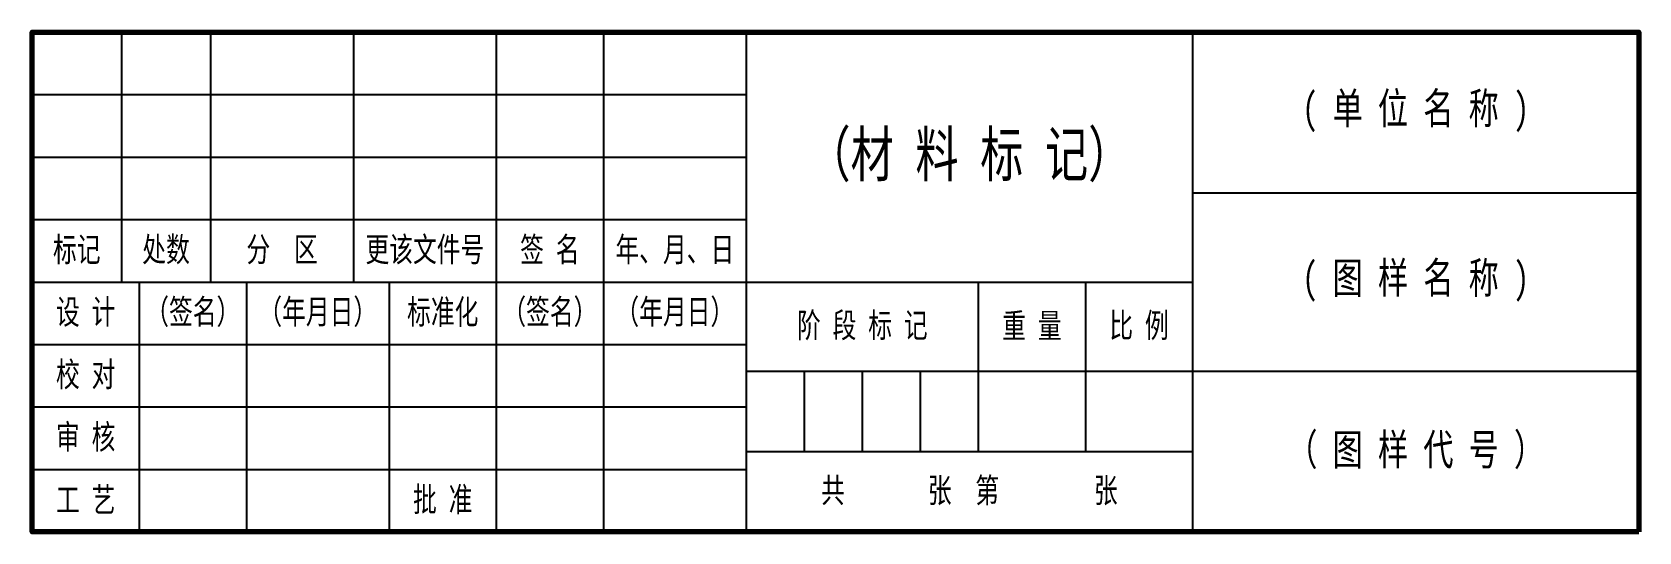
# Model space of a CAD drawing. Header units: millimetres. Extents: x -242 to 4956, y 0 to 6520.
# Drawn here: x 2708 to 2888, y 1249 to 1305 of the extents above; entities that cross this region are included whole.
import ezdxf

# ---------------------------------------------------------------- set-up
doc = ezdxf.new("R2010")
doc.units = ezdxf.units.MM
doc.styles.add('样式 1', font='', dxfattribs={"width": 0.71})
doc.styles.get('样式 1').set_extended_font_data('SimSun')

msp = doc.modelspace()

# ---------------------------------------------------------------- texts
at = {"attachment_point": 5, "style": '样式 1'}
for s, width, insert, char_height in [('( 单 位 名 称 )', 50, (2863, 1296), 3.5), ('（材 料 标 记）', 55.8227, (2813, 1291), 5), ('标记', 10, (2713, 1280.5), 2.75), ('{\\fFangSong_GB2312|b0|i0|c134|p49;处数}', 10, (2723, 1280.5), 2.75), ('分  区', 16, (2736, 1280.5), 2.75), ('更该文件号', 18.9744, (2752, 1280.5), 2.75), ('年、月、日', 16, (2780, 1280.5), 2.75), ('( 图 样 名 称 )', 50, (2863, 1277), 3.5), ('设 计', 12, (2714, 1273.5), 2.75), ('（签名）', 12, (2726, 1273.5), 2.75), ('（年月日）', 16, (2740, 1273.5), 2.75), ('标准化', 12, (2754, 1273.5), 2.75), ('（签名）', 12, (2766, 1273.5), 2.75), ('（年月日）', 16, (2780, 1273.5), 2.75), ('阶 段 标 记', 26, (2801, 1272), 2.75), ('重 量', 12, (2820, 1272), 2.75), ('比 例', 12, (2832, 1272), 2.75), ('校 对', 12, (2714, 1266.5), 2.75), ('审 核', 12, (2714, 1259.5), 2.75), ('（ 图 样 代 号 ）', 50, (2863, 1258), 3.5), ('共       张  第        张', 50, (2813, 1253.5), 2.75), ('工 艺', 12, (2714, 1252.5), 2.75), ('批 准', 12, (2754, 1252.5), 2.75)]:
    msp.add_mtext_dynamic_manual_height_columns(s, width=width, gutter_width=12.5, heights=[0], dxfattribs=dict(at, insert=insert, char_height=char_height))
at = {"insert": (2766, 1280.5), "char_height": 2.75, "attachment_point": 5, "style": '样式 1'}
msp.add_mtext_dynamic_auto_height_columns('签 名', width=12, gutter_width=12.5, height=7, count=1, dxfattribs=at)

# ---------------------------------------------------------------- linework, layer by layer
for p, q in [((2718, 1305), (2718, 1277)), ((2728, 1305), (2728, 1277)), ((2744, 1305), (2744, 1277)), ((2760, 1305), (2760, 1249)), ((2772, 1305), (2772, 1249)), ((2788, 1305), (2788, 1249)), ((2838, 1305), (2838, 1249)), ((2708, 1298), (2788, 1298)), ((2708, 1291), (2788, 1291)), ((2838, 1287), (2888, 1287)), ((2708, 1284), (2788, 1284)), ((2708, 1277), (2838, 1277)), ((2720, 1277), (2720, 1249)), ((2732, 1277), (2732, 1249)), ((2748, 1277), (2748, 1249)), ((2814, 1277), (2814, 1258)), ((2826, 1277), (2826, 1258)), ((2708, 1270), (2788, 1270)), ((2788, 1267), (2888, 1267)), ((2794.5, 1267), (2794.5, 1258)), ((2801, 1267), (2801, 1258)), ((2807.5, 1267), (2807.5, 1258)), ((2708, 1263), (2788, 1263)), ((2788, 1258), (2838, 1258)), ((2708, 1256), (2788, 1256))]:
    msp.add_line(p, q)
at = {"lineweight": 70}
msp.add_lwpolyline([(2888, 1249), (2708, 1249), (2708, 1305), (2888, 1305)], close=True, dxfattribs=at)

msp.set_redraw_order([(e.dxf.handle, doc.entitydb.next_handle()) for e in msp.query("TEXT MTEXT ATTDEF DIMENSION ARC_DIMENSION")])  # texts and dimensions are drawn at this point

doc.saveas('drawing.dxf')
